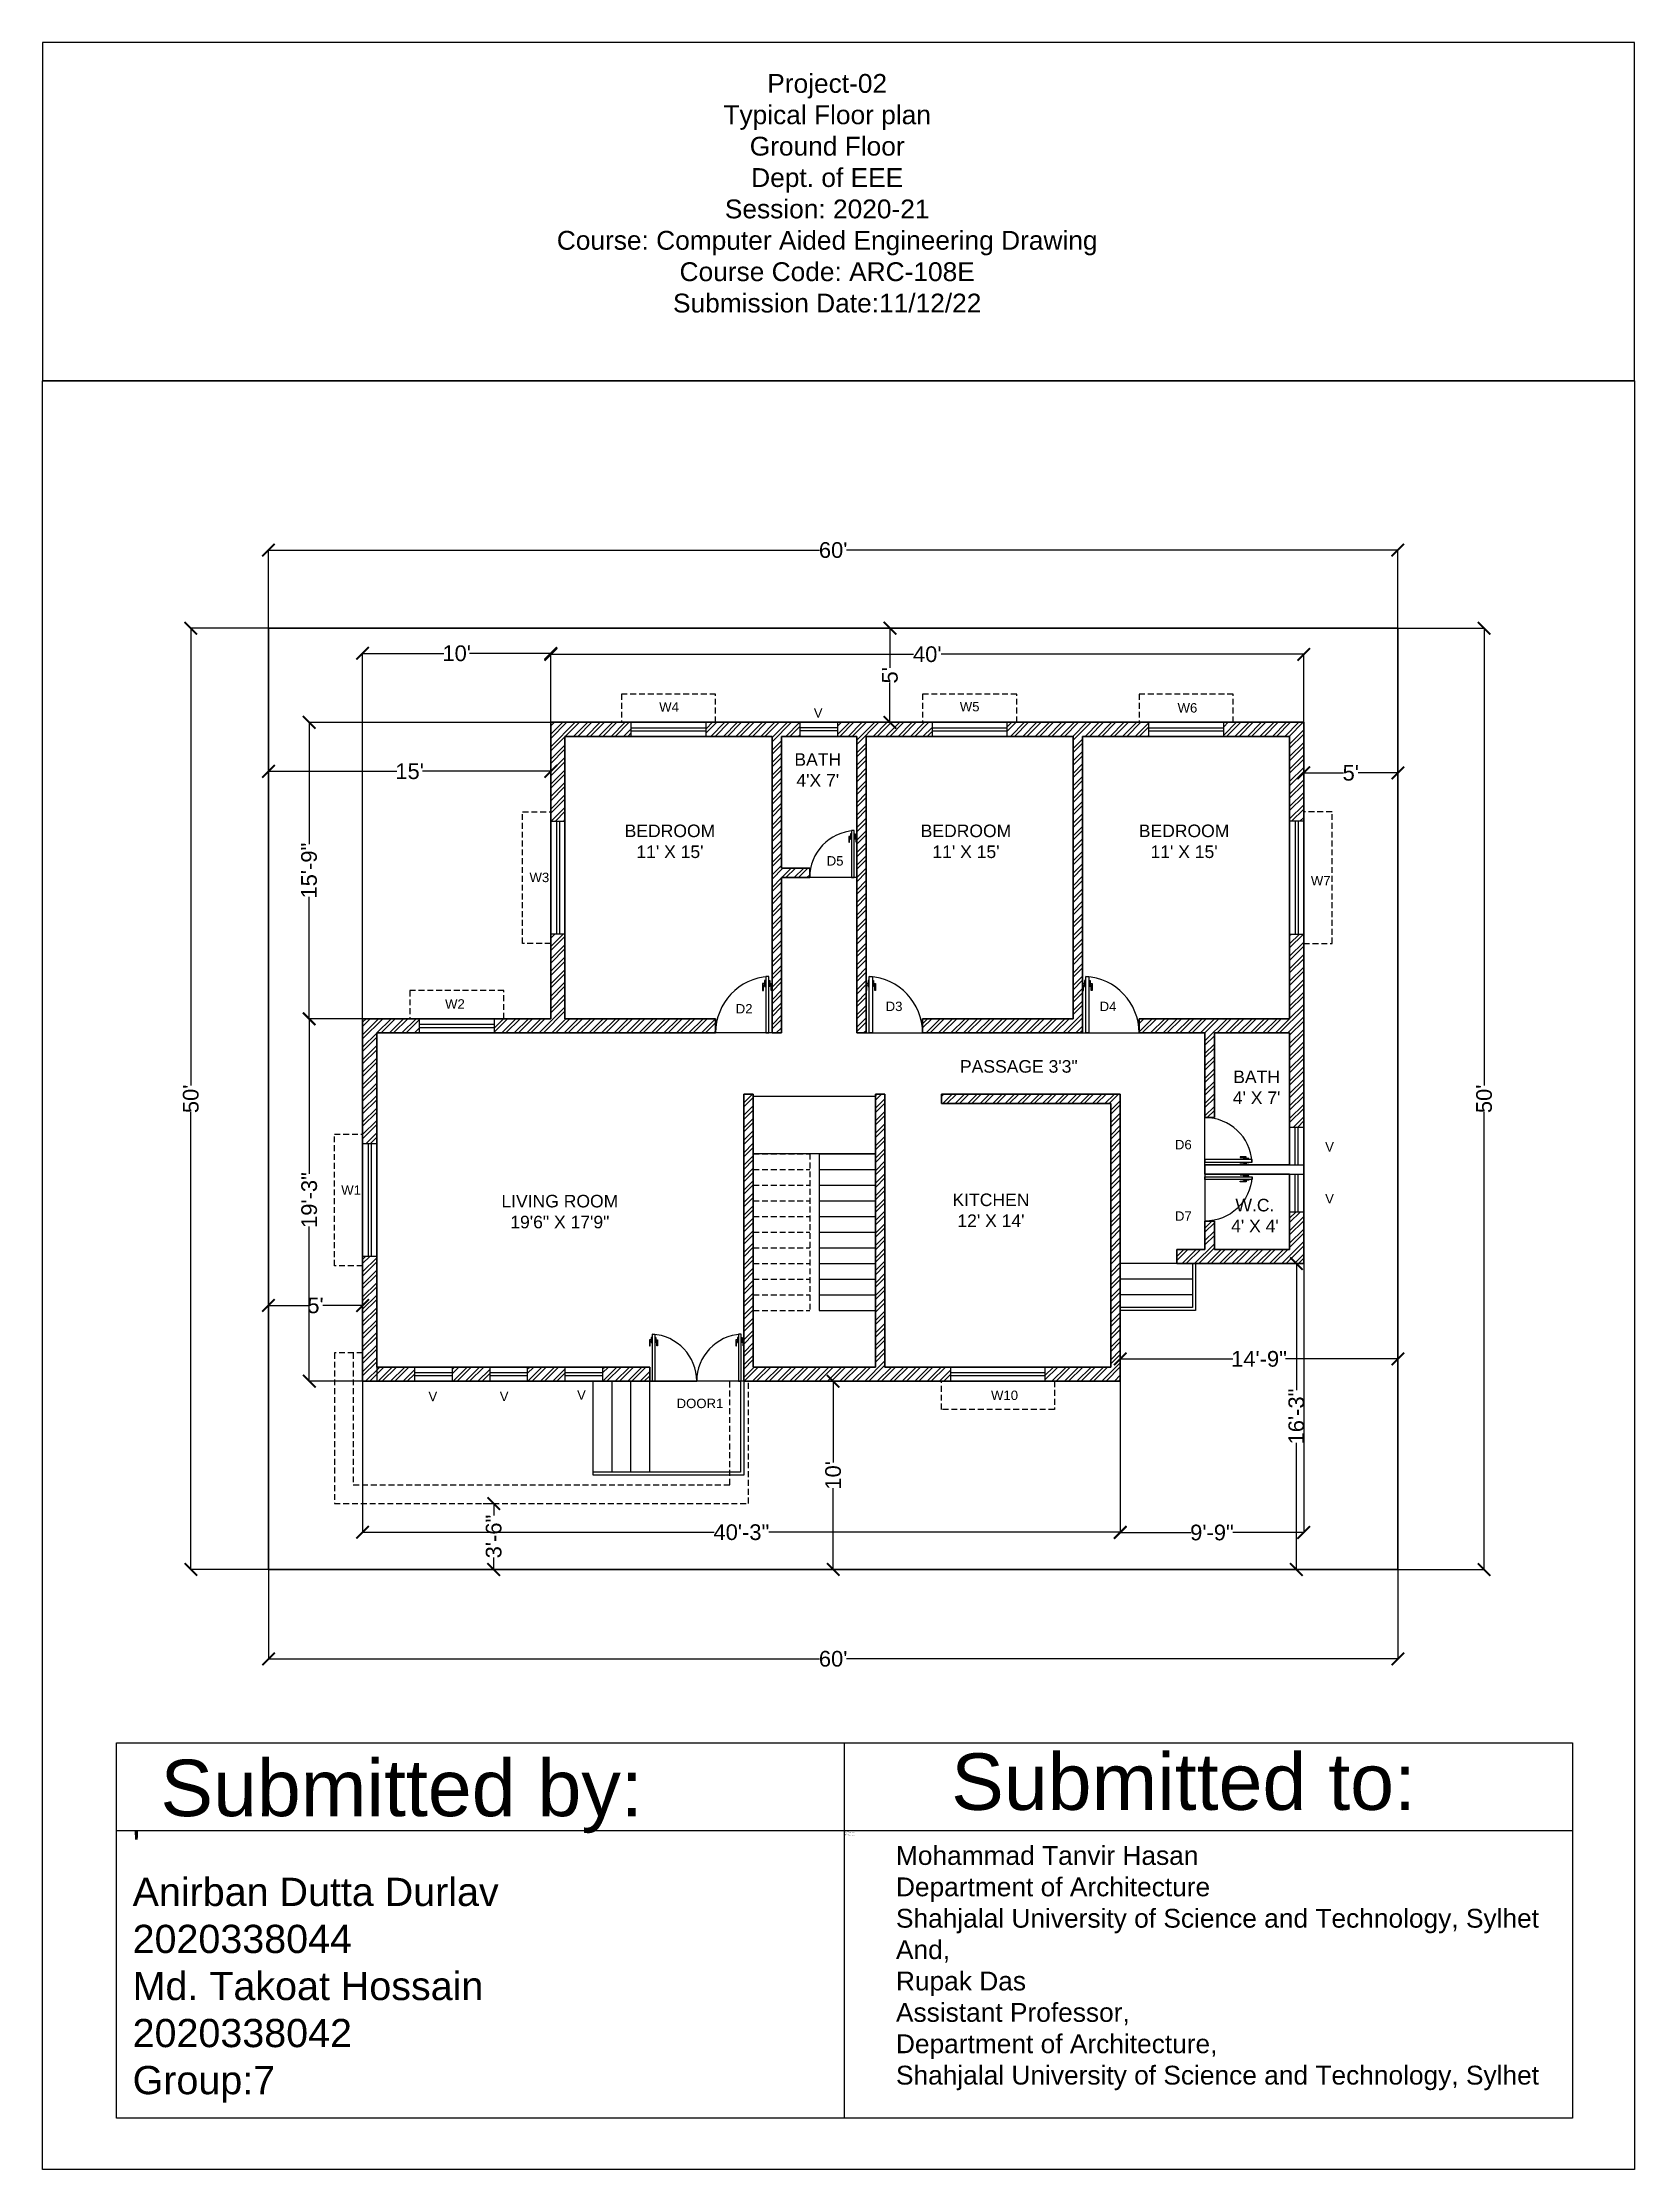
# Model space of a CAD drawing. Header units: inches. Extents: x 407 to 1422, y -147 to 1209.
import ezdxf

# ---------------------------------------------------------------- set-up
doc = ezdxf.new("R2010")
doc.units = ezdxf.units.IN
doc.header["$MEASUREMENT"] = 0
doc.linetypes.add('HIDDEN', pattern=[0.375, 0.25, -0.125])
doc.layers.add('1.WALL', color=251, linetype='Continuous', lineweight=35)
for name, color, linetype, true_color in [('10.POARCH', 7, 'HIDDEN', 0x0033ff), ('12.DIMENTION', 7, 'Continuous', 0xf9b806), ('9.STAIRS', 7, 'Continuous', 0xc9363d)]:
    doc.layers.add(name, color=color, linetype=linetype, true_color=true_color)
for name, color, linetype in [('2.DOOR', 1, 'Continuous'), ('3.WINDOW', 4, 'Continuous'), ('4.SUNSHADE', 6, 'HIDDEN'), ('5.HATCHING', 254, 'Continuous'), ('8.TEXT', 3, 'Continuous')]:
    doc.layers.add(name, color=color, linetype=linetype)
doc.styles.get("Standard").update_dxf_attribs({"font": 'arial.ttf'})
doc.dimstyles.get("Standard").update_dxf_attribs({"dimtxt": 10, "dimasz": 8, "dimexe": 0.18, "dimexo": 0.0625, "dimgap": 0.09, "dimtad": 0, "dimzin": 0, "dimdsep": 46, "dimlunit": 4, "dimtxsty": 'Standard', "dimblk": 'ARCHTICK', "dimblk2": 'ARCHTICK', "dimcen": 0.09, "dimadec": 0, "dimazin": 0, "dimtfac": 1, "dimtofl": 0, "dimtmove": 0, "dimatfit": 3, "dimfxl": 1, "dimtolj": 1, "dimtzin": 0, "dimarcsym": 0})

msp = doc.modelspace()

# ---------------------------------------------------------------- texts
at = {"layer": '8.TEXT', "color": 18, "true_color": 0x000000, "insert": (629.496, 1188.828), "char_height": 12, "attachment_point": 1}
msp.add_mtext_dynamic_manual_height_columns('\\pxqc;Project-02 \\PTypical Floor plan \\PGround Floor \\PDept. of EEE \\PSession: 2020-21 \\PCourse: Computer Aided Engineering Drawing\\PCourse Code: ARC-108E\\PSubmission Date:11/12/22', width=555.79847, gutter_width=1, heights=[0], dxfattribs=at)
at = {"layer": '8.TEXT', "attachment_point": 1}
for s, width, heights, insert, char_height in [('W4', 13.63582, [0], (800.3, 788.31), 6), ('W5', 13.63582, [0], (991.936, 788.518), 6), ('W6', 13.63582, [6.025], (1130.775, 787.763), 6), ('V', 13.63582, [0], (898.856, 784.551), 6), ("\\pxqc;BATH\\P4'X 7'", 100.03949, [0], (851.382, 755.862), 8), ("\\pxqc;BEDROOM\\P11' X 15'", 100.03949, [0], (757.136, 710.355), 8), ("\\pxqc;BEDROOM\\P11' X 15'", 100.03949, [0], (945.857, 710.355), 8), ("\\pxqc;BEDROOM\\P11' X 15'", 100.03949, [0], (1084.889, 710.355), 8), ('W3', 13.63582, [0], (717.624, 679.663), 6), ('\\pxqc;D5', 27.54727, [0], (898.686, 690.215), 6), ('W7', 13.63582, [0], (1215.756, 677.626), 6), ('W2', 13.63582, [0], (663.792, 598.997), 6), ('\\pxqc;D3', 27.54727, [0], (936.256, 597.471), 6), ('\\pxqc;D4', 27.54727, [0], (1072.679, 597.453), 6), ('\\pxqc;D2', 27.54727, [0], (840.663, 595.95), 6), ('\\pxqc;PASSAGE 3\'3"', 100.03949, [0], (979.536, 560.188), 8), ("\\pxqc;BATH\\P4' X 7'", 100.03949, [0], (1131.147, 553.54), 8), ('\\pxqc;D6', 27.54727, [0], (1120.686, 509.313), 6), ('V', 13.63582, [0], (1224.869, 507.919), 6), ('W1', 13.63582, [0], (597.597, 480.35), 6), ("\\pxqc;KITCHEN\\P12' X 14'", 100.03949, [0], (961.777, 475.15), 8), ('V', 13.63582, [0], (1224.869, 474.879), 6), ('\\pxqc;LIVING ROOM\\P19\'6" X 17\'9"', 100.03949, [0], (686.935, 474.305), 8), ('\\pxqc;D7', 27.54727, [0], (1120.686, 463.752), 6), ("\\pxqc;W.C.\\P4' X 4'", 100.03949, [0], (1130.065, 471.77), 8), ('V', 13.63582, [0], (653.194, 348.776), 6), ('V', 13.63582, [0], (698.654, 348.858), 6), ('V', 13.63582, [0], (747.937, 349.764), 6), ('DOOR1', 27.54727, [0], (811.404, 344.356), 6), ('W10', 13.63582, [0], (1011.847, 349.528), 6), ('{\\C256;\\c0;Submitted by:}', 421.81691, [0], (482.33, 114.22), 36), ('{\\C256;\\c0;Submitted to:}', 421.81691, [0], (986.452, 118.239), 36), ("{\\C256;\\c0;'\\PAnirban Dutta Durlav\\P2020338044\\PMd. Takoat Hossain\\P2020338042\\PGroup:7}", 411.99217, [0], (464.602, 68.997), 18), ('Mohammad Tanvir Hasan \\P\\PDepartment of Architecture \\PShahjalal University of Science and Technology, Sylhet\\P\\PAnd,\\PRupak Das  \\PAssistant Professor,\\PDepartment of Architecture,\\PShahjalal University of Science and Technology, Sylhet', 464.0742, [0], (918.476, 68.997), 0.2), ('{\\C256;\\c0;Mohammad Tanvir Hasan \\PDepartment of Architecture \\PShahjalal University of Science and Technology, Sylhet\\PAnd,\\PRupak Das  \\PAssistant Professor,\\PDepartment of Architecture,\\PShahjalal University of Science and Technology, Sylhet}', 411.99217, [0], (951.239, 59.156), 12)]:
    msp.add_mtext_dynamic_manual_height_columns(s, width=width, gutter_width=1, heights=heights, dxfattribs=dict(at, insert=insert, char_height=char_height))

# ---------------------------------------------------------------- blocks, each defined once
blk = doc.blocks.new('Window 03')
at = {"layer": '3.WINDOW', "color": 5}
for p, q in [((-36, 5.5), (36, 5.5)), ((-36, 3.5), (36, 3.5))]:
    blk.add_line(p, q, dxfattribs=at)
at = {"layer": '3.WINDOW'}
blk.add_lwpolyline([(-36, 0), (36, 0), (36, 9), (-36, 9)], close=True, dxfattribs=at)
at = {"layer": '4.SUNSHADE', "ltscale": 15}
blk.add_lwpolyline([(42, 9), (42, 27), (-42, 27), (-42, 9)], dxfattribs=at)
blk = doc.blocks.new('Window with Sunshade')
at = {"layer": '3.WINDOW', "color": 5}
for p, q in [((-24, 5.5), (24, 5.5)), ((-24, 3.5), (24, 3.5))]:
    blk.add_line(p, q, dxfattribs=at)
at = {"layer": '3.WINDOW'}
blk.add_lwpolyline([(-24, 0), (24, 0), (24, 9), (-24, 9)], close=True, dxfattribs=at)
at = {"layer": '4.SUNSHADE', "ltscale": 15}
blk.add_lwpolyline([(30, 9), (30, 27), (-30, 27), (-30, 9)], dxfattribs=at)
blk = doc.blocks.new('Window 2')
at = {"layer": '3.WINDOW', "color": 5}
for p, q in [((380.7, 433.7), (440.7, 433.7)), ((380.7, 431.7), (440.7, 431.7))]:
    blk.add_line(p, q, dxfattribs=at)
at = {"layer": '3.WINDOW'}
blk.add_lwpolyline([(380.7, 428.2), (440.7, 428.2), (440.7, 437.2), (380.7, 437.2)], close=True, dxfattribs=at)
at = {"layer": '4.SUNSHADE', "ltscale": 15}
blk.add_lwpolyline([(446.7, 437.2), (446.7, 455.2), (374.7, 455.2), (374.7, 437.2)], dxfattribs=at)
blk = doc.blocks.new('Window 02')
at = {"layer": '4.SUNSHADE'}
blk.add_blockref('Window 2', (-410.7, -428.2), dxfattribs=at)
blk = doc.blocks.new('Ventilator')
at = {"layer": '3.WINDOW'}
for p, q in [((-12, 0), (-12, 9)), ((12, 0), (12, 9))]:
    blk.add_line(p, q, dxfattribs=at)
at = {"layer": '3.WINDOW', "color": 5}
for p, q in [((12, 5.5), (-12, 5.5)), ((12, 3.5), (-12, 3.5))]:
    blk.add_line(p, q, dxfattribs=at)
blk = doc.blocks.new('double door')
at = {"layer": '2.DOOR'}
for p, q in [((-488.1, 657.3), (-489.4, 657.3)), ((-489.4, 657.3), (-489.4, 652.8)), ((-488.1, 657.3), (-489.4, 657.3)), ((-489.4, 657.3), (-489.4, 652.8)), ((-489.4, 652.8), (-488.9, 652.8)), ((-489.4, 652.8), (-488.9, 652.8)), ((-488.9, 652.8), (-488.9, 656.5)), ((-488.9, 656.5), (-488.1, 656.5)), ((-488.9, 652.8), (-488.9, 656.5)), ((-488.9, 656.5), (-488.1, 656.5)), ((-487.3, 659.3), (-488.1, 659.3)), ((-488.1, 659.3), (-488.1, 655.3)), ((-487.3, 659.3), (-488.1, 659.3)), ((-488.1, 659.3), (-488.1, 655.3)), ((-488.1, 655.3), (-487.3, 655.3)), ((-488.1, 655.3), (-487.3, 655.3)), ((-487.3, 625.8), (-487.3, 661.8)), ((-487.3, 661.8), (-485.3, 661.8)), ((-487.3, 625.8), (-487.3, 661.8)), ((-487.3, 661.8), (-485.3, 661.8)), ((-485.3, 661.8), (-485.3, 625.8)), ((-485.3, 661.8), (-485.3, 625.8)), ((-485.3, 659.3), (-484.6, 659.3)), ((-485.3, 659.3), (-484.6, 659.3)), ((-484.6, 655.3), (-485.3, 655.3)), ((-484.6, 655.3), (-485.3, 655.3)), ((-484.6, 659.3), (-484.6, 655.3)), ((-484.6, 659.3), (-484.6, 655.3)), ((-484.6, 657.3), (-483.3, 657.3)), ((-484.6, 657.3), (-483.3, 657.3)), ((-483.8, 656.5), (-484.6, 656.5)), ((-483.8, 656.5), (-484.6, 656.5)), ((-483.8, 652.8), (-483.8, 656.5)), ((-483.8, 652.8), (-483.8, 656.5)), ((-483.3, 652.8), (-483.8, 652.8)), ((-483.3, 652.8), (-483.8, 652.8)), ((-483.3, 657.3), (-483.3, 652.8)), ((-483.3, 657.3), (-483.3, 652.8)), ((-422.1, 657.3), (-423.4, 657.3)), ((-423.4, 657.3), (-423.4, 652.8)), ((-422.1, 657.3), (-423.4, 657.3)), ((-423.4, 657.3), (-423.4, 652.8)), ((-423.4, 652.8), (-422.9, 652.8)), ((-423.4, 652.8), (-422.9, 652.8)), ((-422.9, 652.8), (-422.9, 656.5)), ((-422.9, 656.5), (-422.1, 656.5)), ((-422.9, 652.8), (-422.9, 656.5)), ((-422.9, 656.5), (-422.1, 656.5)), ((-421.4, 659.3), (-422.1, 659.3)), ((-422.1, 659.3), (-422.1, 655.3)), ((-421.4, 659.3), (-422.1, 659.3)), ((-422.1, 659.3), (-422.1, 655.3)), ((-422.1, 655.3), (-421.4, 655.3)), ((-422.1, 655.3), (-421.4, 655.3)), ((-421.4, 661.8), (-421.4, 625.8)), ((-419.4, 661.8), (-421.4, 661.8)), ((-421.4, 661.8), (-421.4, 625.8)), ((-419.4, 661.8), (-421.4, 661.8)), ((-419.4, 625.8), (-419.4, 661.8)), ((-419.4, 625.8), (-419.4, 661.8)), ((-419.4, 659.3), (-418.7, 659.3)), ((-419.4, 659.3), (-418.7, 659.3)), ((-418.7, 655.3), (-419.4, 655.3)), ((-418.7, 655.3), (-419.4, 655.3)), ((-418.7, 659.3), (-418.7, 655.3)), ((-418.7, 659.3), (-418.7, 655.3)), ((-418.7, 657.3), (-417.4, 657.3)), ((-418.7, 657.3), (-417.4, 657.3)), ((-417.9, 656.5), (-418.7, 656.5)), ((-417.9, 656.5), (-418.7, 656.5)), ((-417.9, 652.8), (-417.9, 656.5)), ((-417.9, 652.8), (-417.9, 656.5)), ((-417.4, 652.8), (-417.9, 652.8)), ((-417.4, 652.8), (-417.9, 652.8)), ((-417.4, 657.3), (-417.4, 652.8)), ((-417.4, 657.3), (-417.4, 652.8)), ((-485.3, 625.8), (-487.3, 625.8)), ((-485.3, 625.8), (-487.3, 625.8)), ((-421.4, 625.8), (-419.4, 625.8)), ((-421.4, 625.8), (-419.4, 625.8))]:
    blk.add_line(p, q, dxfattribs=at)
at = {"layer": '2.DOOR', "color": 3}
for p in [(-489.4, 625.8), (-489.4, 625.8), (-417.4, 625.8), (-417.4, 625.8)]:
    blk.add_line(p, (-453.4, 625.8), dxfattribs=at)
for centre, start, end in [((-489.4, 625.8), 0, 86.7794), ((-489.4, 625.8), 0, 86.7794), ((-417.4, 625.8), 93.2206, 180), ((-417.4, 625.8), 93.2206, 180)]:
    blk.add_arc(centre, 36, start, end, dxfattribs=at)
blk = doc.blocks.new('door')
at = {"layer": '2.DOOR', "color": 3}
blk.add_line((-624.3, 614.8), (-624.3, 650.8), dxfattribs=at)
blk.add_line((-624.3, 614.8), (-624.3, 650.8), dxfattribs=at)
at = {"layer": '2.DOOR'}
for p, q in [((-588.3, 618.8), (-624.3, 618.8)), ((-624.3, 618.8), (-624.3, 616.8)), ((-588.3, 618.8), (-624.3, 618.8)), ((-624.3, 618.8), (-624.3, 616.8)), ((-592.8, 620.8), (-597.4, 620.8)), ((-597.4, 620.8), (-597.4, 620.3)), ((-592.8, 620.8), (-597.4, 620.8)), ((-597.4, 620.8), (-597.4, 620.3)), ((-597.4, 620.3), (-593.6, 620.3)), ((-597.4, 620.3), (-593.6, 620.3)), ((-590.8, 619.5), (-594.8, 619.5)), ((-594.8, 619.5), (-594.8, 618.8)), ((-590.8, 619.5), (-594.8, 619.5)), ((-594.8, 619.5), (-594.8, 618.8)), ((-593.6, 620.3), (-593.6, 619.5)), ((-593.6, 620.3), (-593.6, 619.5)), ((-592.8, 619.5), (-592.8, 620.8)), ((-592.8, 619.5), (-592.8, 620.8)), ((-590.8, 618.8), (-590.8, 619.5)), ((-590.8, 618.8), (-590.8, 619.5)), ((-588.3, 616.8), (-588.3, 618.8)), ((-588.3, 616.8), (-588.3, 618.8)), ((-624.3, 616.8), (-588.3, 616.8)), ((-624.3, 616.8), (-588.3, 616.8)), ((-597.4, 614.8), (-597.4, 615.3)), ((-597.4, 615.3), (-593.6, 615.3)), ((-597.4, 614.8), (-597.4, 615.3)), ((-597.4, 615.3), (-593.6, 615.3)), ((-592.8, 614.8), (-597.4, 614.8)), ((-592.8, 614.8), (-597.4, 614.8)), ((-594.8, 616.1), (-594.8, 616.8)), ((-594.8, 616.1), (-594.8, 616.8)), ((-590.8, 616.1), (-594.8, 616.1)), ((-590.8, 616.1), (-594.8, 616.1)), ((-593.6, 615.3), (-593.6, 616.1)), ((-593.6, 615.3), (-593.6, 616.1)), ((-592.8, 616.1), (-592.8, 614.8)), ((-592.8, 616.1), (-592.8, 614.8)), ((-590.8, 616.8), (-590.8, 616.1)), ((-590.8, 616.8), (-590.8, 616.1))]:
    blk.add_line(p, q, dxfattribs=at)
at = {"layer": '2.DOOR', "color": 3}
blk.add_arc((-624.3, 614.8), 36, 3.2206, 90, dxfattribs=at)
blk.add_arc((-624.3, 614.8), 36, 3.2206, 90, dxfattribs=at)
blk = doc.blocks.new('A$C3de36e96')
at = {"layer": '2.DOOR'}
for p, q in [((32, 33.5), (31.3, 33.5)), ((31.3, 33.5), (31.3, 29.5)), ((32, 36), (32, 0)), ((34, 36), (32, 36)), ((34, 0), (34, 36)), ((34, 33.5), (34.7, 33.5)), ((34.7, 33.5), (34.7, 29.5)), ((31.3, 31.5), (30, 31.5)), ((30, 31.5), (30, 27)), ((30, 27), (30.5, 27)), ((30.5, 27), (30.5, 30.7)), ((30.5, 30.7), (31.3, 30.7)), ((31.3, 29.5), (32, 29.5)), ((34.7, 29.5), (34, 29.5)), ((34.7, 31.5), (36, 31.5)), ((35.5, 30.7), (34.7, 30.7)), ((35.5, 27), (35.5, 30.7)), ((36, 27), (35.5, 27)), ((36, 31.5), (36, 27)), ((32, 0), (34, 0))]:
    blk.add_line(p, q, dxfattribs=at)
at = {"layer": '2.DOOR', "color": 3}
blk.add_line((36, 0), (0, 0), dxfattribs=at)
blk.add_arc((36, 0), 36, 93.2206, 180, dxfattribs=at)
blk = doc.blocks.new('_ArchTick')
at = {"color": 0, "linetype": 'ByBlock', "const_width": 0.15}
blk.add_lwpolyline([(-0.5, -0.5), (0.5, 0.5)], dxfattribs=at)
blk = doc.blocks.new('*D22')
at = {"layer": '12.DIMENTION', "color": 0, "lineweight": -2, "transparency": 16777216}
for p, q in [((1271.3, 835.5), (1326.4, 835.5)), ((1326.2, 835.5), (1326.2, 544.1)), ((1326.2, 235.5), (1326.2, 527)), ((1271.3, 235.5), (1326.4, 235.5))]:
    blk.add_line(p, q, dxfattribs=at)
at = {"layer": 'Defpoints', "color": 0, "transparency": 16777216}
for p in [(1271.2, 835.5), (1271.2, 235.5), (1326.2, 235.5)]:
    blk.add_point(p, dxfattribs=at)
at = {"layer": '12.DIMENTION', "color": 0, "lineweight": -2, "transparency": 16777216, "xscale": 8, "yscale": 8, "zscale": 8}
for p, rotation in [((1326.2, 835.5), 90), ((1326.2, 235.5), 270)]:
    blk.add_blockref('_ArchTick', p, dxfattribs=dict(at, rotation=rotation))
at = {"layer": '12.DIMENTION', "color": 0, "transparency": 16777216, "insert": (1326.2, 535.5), "char_height": 10, "attachment_point": 5, "rotation": 90}
blk.add_mtext("\\A1;50'", dxfattribs=at)
blk = doc.blocks.new('*D24')
at = {"layer": '12.DIMENTION', "color": 0, "lineweight": -2, "transparency": 16777216}
for p, q in [((551.2, 235.5), (551.2, 178.3)), ((1271.2, 235.5), (1271.2, 178.3)), ((551.2, 178.5), (902.6, 178.5)), ((1271.2, 178.5), (919.8, 178.5))]:
    blk.add_line(p, q, dxfattribs=at)
at = {"layer": 'Defpoints', "color": 0, "transparency": 16777216}
for p in [(551.2, 235.5), (1271.2, 235.5), (1271.2, 178.5)]:
    blk.add_point(p, dxfattribs=at)
at = {"layer": '12.DIMENTION', "color": 0, "lineweight": -2, "transparency": 16777216, "xscale": 8, "yscale": 8, "zscale": 8, "rotation": 180}
blk.add_blockref('_ArchTick', (551.2, 178.5), dxfattribs=at)
at = {"layer": '12.DIMENTION', "color": 0, "lineweight": -2, "transparency": 16777216, "xscale": 8, "yscale": 8, "zscale": 8}
blk.add_blockref('_ArchTick', (1271.2, 178.5), dxfattribs=at)
at = {"layer": '12.DIMENTION', "color": 0, "transparency": 16777216, "insert": (911.2, 178.5), "char_height": 10, "attachment_point": 5}
blk.add_mtext("\\A1;60'", dxfattribs=at)
blk = doc.blocks.new('*D25')
at = {"layer": '12.DIMENTION', "color": 0, "lineweight": -2, "transparency": 16777216}
for p, q in [((1211.2, 746), (1211.2, 743.1)), ((1271.2, 746), (1271.2, 743.1)), ((1211.2, 743.3), (1236.5, 743.3)), ((1271.2, 743.3), (1245.9, 743.3))]:
    blk.add_line(p, q, dxfattribs=at)
at = {"layer": 'Defpoints', "color": 0, "transparency": 16777216}
for p in [(1211.2, 746), (1271.2, 746), (1271.2, 743.3)]:
    blk.add_point(p, dxfattribs=at)
at = {"layer": '12.DIMENTION', "color": 0, "lineweight": -2, "transparency": 16777216, "xscale": 8, "yscale": 8, "zscale": 8, "rotation": 180}
blk.add_blockref('_ArchTick', (1211.2, 743.3), dxfattribs=at)
at = {"layer": '12.DIMENTION', "color": 0, "lineweight": -2, "transparency": 16777216, "xscale": 8, "yscale": 8, "zscale": 8}
blk.add_blockref('_ArchTick', (1271.2, 743.3), dxfattribs=at)
at = {"layer": '12.DIMENTION', "color": 0, "transparency": 16777216, "insert": (1241.2, 743.3), "char_height": 10, "attachment_point": 5}
blk.add_mtext("\\A1;5'", dxfattribs=at)
blk = doc.blocks.new('*D26')
at = {"layer": '12.DIMENTION', "color": 0, "lineweight": -2, "transparency": 16777216}
for p, q in [((947.2, 835.5), (947.6, 835.5)), ((947.4, 835.5), (947.4, 810.2)), ((947.4, 775.5), (947.4, 800.9)), ((947.2, 775.5), (947.6, 775.5))]:
    blk.add_line(p, q, dxfattribs=at)
at = {"layer": 'Defpoints', "color": 0, "transparency": 16777216}
for p in [(947.1, 835.5), (947.1, 775.5), (947.4, 775.5)]:
    blk.add_point(p, dxfattribs=at)
at = {"layer": '12.DIMENTION', "color": 0, "lineweight": -2, "transparency": 16777216, "xscale": 8, "yscale": 8, "zscale": 8}
for p, rotation in [((947.4, 835.5), 90), ((947.4, 775.5), 270)]:
    blk.add_blockref('_ArchTick', p, dxfattribs=dict(at, rotation=rotation))
at = {"layer": '12.DIMENTION', "color": 0, "transparency": 16777216, "insert": (947.4, 805.5), "char_height": 10, "attachment_point": 5, "rotation": 90}
blk.add_mtext("\\A1;5'", dxfattribs=at)
blk = doc.blocks.new('*D27')
at = {"layer": '12.DIMENTION', "color": 0, "lineweight": -2, "transparency": 16777216}
for p, q in [((551.2, 744.4), (551.2, 744.5)), ((551.2, 744.3), (633.1, 744.3)), ((731.2, 744.3), (649.3, 744.3)), ((731.2, 744.4), (731.2, 744.5))]:
    blk.add_line(p, q, dxfattribs=at)
at = {"layer": 'Defpoints', "color": 0, "transparency": 16777216}
for p in [(551.2, 744.3), (731.2, 744.3), (731.2, 744.3)]:
    blk.add_point(p, dxfattribs=at)
at = {"layer": '12.DIMENTION', "color": 0, "lineweight": -2, "transparency": 16777216, "xscale": 8, "yscale": 8, "zscale": 8, "rotation": 180}
blk.add_blockref('_ArchTick', (551.2, 744.3), dxfattribs=at)
at = {"layer": '12.DIMENTION', "color": 0, "lineweight": -2, "transparency": 16777216, "xscale": 8, "yscale": 8, "zscale": 8}
blk.add_blockref('_ArchTick', (731.2, 744.3), dxfattribs=at)
at = {"layer": '12.DIMENTION', "color": 0, "transparency": 16777216, "insert": (641.2, 744.3), "char_height": 10, "attachment_point": 5}
blk.add_mtext("\\A1;15'", dxfattribs=at)
blk = doc.blocks.new('*D28')
at = {"layer": '12.DIMENTION', "color": 0, "lineweight": -2, "transparency": 16777216}
for p, q in [((551.2, 557.4), (551.2, 403.6)), ((611.2, 557.4), (611.2, 403.6)), ((551.2, 403.8), (576.5, 403.8)), ((611.2, 403.8), (585.9, 403.8))]:
    blk.add_line(p, q, dxfattribs=at)
at = {"layer": 'Defpoints', "color": 0, "transparency": 16777216}
for p in [(551.2, 557.4), (611.2, 557.4), (551.2, 403.8)]:
    blk.add_point(p, dxfattribs=at)
at = {"layer": '12.DIMENTION', "color": 0, "lineweight": -2, "transparency": 16777216, "xscale": 8, "yscale": 8, "zscale": 8, "rotation": 180}
blk.add_blockref('_ArchTick', (551.2, 403.8), dxfattribs=at)
at = {"layer": '12.DIMENTION', "color": 0, "lineweight": -2, "transparency": 16777216, "xscale": 8, "yscale": 8, "zscale": 8}
blk.add_blockref('_ArchTick', (611.2, 403.8), dxfattribs=at)
at = {"layer": '12.DIMENTION', "color": 0, "transparency": 16777216, "insert": (581.2, 403.8), "char_height": 10, "attachment_point": 5}
blk.add_mtext("\\A1;5'", dxfattribs=at)
blk = doc.blocks.new('*D29')
at = {"layer": '12.DIMENTION', "color": 0, "lineweight": -2, "transparency": 16777216}
for p, q in [((911.2, 355.5), (911.1, 355.5)), ((911.2, 355.5), (911.2, 303.6)), ((911.2, 235.5), (911.2, 287.4)), ((911.3, 235.5), (911.4, 235.5))]:
    blk.add_line(p, q, dxfattribs=at)
at = {"layer": 'Defpoints', "color": 0, "transparency": 16777216}
for p in [(911.2, 355.5), (911.2, 355.5), (911.2, 235.5)]:
    blk.add_point(p, dxfattribs=at)
at = {"layer": '12.DIMENTION', "color": 0, "lineweight": -2, "transparency": 16777216, "xscale": 8, "yscale": 8, "zscale": 8}
for p, rotation in [((911.2, 355.5), 90), ((911.2, 235.5), 270)]:
    blk.add_blockref('_ArchTick', p, dxfattribs=dict(at, rotation=rotation))
at = {"layer": '12.DIMENTION', "color": 0, "transparency": 16777216, "insert": (911.2, 295.5), "char_height": 10, "attachment_point": 5, "rotation": 90}
blk.add_mtext("\\A1;10'", dxfattribs=at)
blk = doc.blocks.new('*D31')
at = {"layer": '12.DIMENTION', "color": 0, "lineweight": -2, "transparency": 16777216}
for p, q in [((1094.2, 375.3), (1094.2, 369.6)), ((1094.2, 369.7), (1165.9, 369.7)), ((1271.2, 369.7), (1199.5, 369.7)), ((1271.2, 375.3), (1271.2, 369.6))]:
    blk.add_line(p, q, dxfattribs=at)
at = {"layer": 'Defpoints', "color": 0, "transparency": 16777216}
for p in [(1094.2, 375.3), (1271.2, 375.3), (1271.2, 369.7)]:
    blk.add_point(p, dxfattribs=at)
at = {"layer": '12.DIMENTION', "color": 0, "lineweight": -2, "transparency": 16777216, "xscale": 8, "yscale": 8, "zscale": 8, "rotation": 180}
blk.add_blockref('_ArchTick', (1094.2, 369.7), dxfattribs=at)
at = {"layer": '12.DIMENTION', "color": 0, "lineweight": -2, "transparency": 16777216, "xscale": 8, "yscale": 8, "zscale": 8}
blk.add_blockref('_ArchTick', (1271.2, 369.7), dxfattribs=at)
at = {"layer": '12.DIMENTION', "color": 0, "transparency": 16777216, "insert": (1182.7, 369.7), "char_height": 10, "attachment_point": 5}
blk.add_mtext('\\A1;14\'-9"', dxfattribs=at)
blk = doc.blocks.new('*D32')
at = {"layer": '12.DIMENTION', "color": 0, "lineweight": -2, "transparency": 16777216}
for p, q in [((1207.4, 430.5), (1206.3, 430.5)), ((1206.5, 430.5), (1206.5, 349.8)), ((1206.5, 235.5), (1206.5, 316.2)), ((1207.4, 235.5), (1206.3, 235.5))]:
    blk.add_line(p, q, dxfattribs=at)
at = {"layer": 'Defpoints', "color": 0, "transparency": 16777216}
for p in [(1207.5, 430.5), (1206.5, 235.5), (1207.5, 235.5)]:
    blk.add_point(p, dxfattribs=at)
at = {"layer": '12.DIMENTION', "color": 0, "lineweight": -2, "transparency": 16777216, "xscale": 8, "yscale": 8, "zscale": 8}
for p, rotation in [((1206.5, 430.5), 90), ((1206.5, 235.5), 270)]:
    blk.add_blockref('_ArchTick', p, dxfattribs=dict(at, rotation=rotation))
at = {"layer": '12.DIMENTION', "color": 0, "transparency": 16777216, "insert": (1206.5, 333), "char_height": 10, "attachment_point": 5, "rotation": 90}
blk.add_mtext('\\A1;16\'-3"', dxfattribs=at)
blk = doc.blocks.new('*D33')
at = {"layer": '12.DIMENTION', "color": 0, "lineweight": -2, "transparency": 16777216}
for p, q in [((731.2, 775.6), (731.2, 819.1)), ((731.2, 818.9), (962.5, 818.9)), ((1211.2, 818.9), (980, 818.9)), ((1211.2, 775.6), (1211.2, 819.1))]:
    blk.add_line(p, q, dxfattribs=at)
at = {"layer": 'Defpoints', "color": 0, "transparency": 16777216}
for p in [(731.2, 818.9), (731.2, 775.5), (1211.2, 775.5)]:
    blk.add_point(p, dxfattribs=at)
at = {"layer": '12.DIMENTION', "color": 0, "lineweight": -2, "transparency": 16777216, "xscale": 8, "yscale": 8, "zscale": 8, "rotation": 180}
blk.add_blockref('_ArchTick', (731.2, 818.9), dxfattribs=at)
at = {"layer": '12.DIMENTION', "color": 0, "lineweight": -2, "transparency": 16777216, "xscale": 8, "yscale": 8, "zscale": 8}
blk.add_blockref('_ArchTick', (1211.2, 818.9), dxfattribs=at)
at = {"layer": '12.DIMENTION', "color": 0, "transparency": 16777216, "insert": (971.2, 818.9), "char_height": 10, "attachment_point": 5}
blk.add_mtext("\\A1;40'", dxfattribs=at)
blk = doc.blocks.new('*D34')
at = {"layer": '12.DIMENTION', "color": 0, "lineweight": -2, "transparency": 16777216}
for p, q in [((611.2, 586.6), (611.2, 819.6)), ((611.2, 819.5), (663.1, 819.5)), ((731.2, 819.5), (679.3, 819.5)), ((731.2, 586.6), (731.2, 819.6))]:
    blk.add_line(p, q, dxfattribs=at)
at = {"layer": 'Defpoints', "color": 0, "transparency": 16777216}
for p in [(731.2, 819.5), (611.2, 586.5), (731.2, 586.5)]:
    blk.add_point(p, dxfattribs=at)
at = {"layer": '12.DIMENTION', "color": 0, "lineweight": -2, "transparency": 16777216, "xscale": 8, "yscale": 8, "zscale": 8, "rotation": 180}
blk.add_blockref('_ArchTick', (611.2, 819.5), dxfattribs=at)
at = {"layer": '12.DIMENTION', "color": 0, "lineweight": -2, "transparency": 16777216, "xscale": 8, "yscale": 8, "zscale": 8}
blk.add_blockref('_ArchTick', (731.2, 819.5), dxfattribs=at)
at = {"layer": '12.DIMENTION', "color": 0, "transparency": 16777216, "insert": (671.2, 819.5), "char_height": 10, "attachment_point": 5}
blk.add_mtext("\\A1;10'", dxfattribs=at)
blk = doc.blocks.new('*D35')
at = {"layer": '12.DIMENTION', "color": 0, "lineweight": -2, "transparency": 16777216}
for p, q in [((731.2, 775.5), (576.9, 775.5)), ((577.1, 775.5), (577.1, 697.8)), ((577.1, 586.5), (577.1, 664.2)), ((731.2, 586.5), (576.9, 586.5))]:
    blk.add_line(p, q, dxfattribs=at)
at = {"layer": 'Defpoints', "color": 0, "transparency": 16777216}
for p in [(731.2, 775.5), (577.1, 586.5), (731.2, 586.5)]:
    blk.add_point(p, dxfattribs=at)
at = {"layer": '12.DIMENTION', "color": 0, "lineweight": -2, "transparency": 16777216, "xscale": 8, "yscale": 8, "zscale": 8}
for p, rotation in [((577.1, 775.5), 90), ((577.1, 586.5), 270)]:
    blk.add_blockref('_ArchTick', p, dxfattribs=dict(at, rotation=rotation))
at = {"layer": '12.DIMENTION', "color": 0, "transparency": 16777216, "insert": (577.1, 681), "char_height": 10, "attachment_point": 5, "rotation": 90}
blk.add_mtext('\\A1;15\'-9"', dxfattribs=at)
blk = doc.blocks.new('*D36')
at = {"layer": '12.DIMENTION', "color": 0, "lineweight": -2, "transparency": 16777216}
for p, q in [((611.2, 586.5), (577.1, 586.5)), ((577.2, 586.5), (577.2, 487.8)), ((577.2, 355.5), (577.2, 454.2)), ((611.2, 355.5), (577.1, 355.5))]:
    blk.add_line(p, q, dxfattribs=at)
at = {"layer": 'Defpoints', "color": 0, "transparency": 16777216}
for p in [(611.2, 586.5), (577.2, 355.5), (611.2, 355.5)]:
    blk.add_point(p, dxfattribs=at)
at = {"layer": '12.DIMENTION', "color": 0, "lineweight": -2, "transparency": 16777216, "xscale": 8, "yscale": 8, "zscale": 8}
for p, rotation in [((577.2, 586.5), 90), ((577.2, 355.5), 270)]:
    blk.add_blockref('_ArchTick', p, dxfattribs=dict(at, rotation=rotation))
at = {"layer": '12.DIMENTION', "color": 0, "transparency": 16777216, "insert": (577.2, 471), "char_height": 10, "attachment_point": 5, "rotation": 90}
blk.add_mtext('\\A1;19\'-3"', dxfattribs=at)
blk = doc.blocks.new('*D37')
at = {"layer": '12.DIMENTION', "color": 0, "lineweight": -2, "transparency": 16777216}
for p, q in [((611.2, 355.5), (611.2, 259)), ((1094.2, 355.5), (1094.2, 259)), ((611.2, 259.2), (835.3, 259.2)), ((1094.2, 259.2), (870.2, 259.2))]:
    blk.add_line(p, q, dxfattribs=at)
at = {"layer": 'Defpoints', "color": 0, "transparency": 16777216}
for p in [(611.2, 355.5), (1094.2, 355.5), (1094.2, 259.2)]:
    blk.add_point(p, dxfattribs=at)
at = {"layer": '12.DIMENTION', "color": 0, "lineweight": -2, "transparency": 16777216, "xscale": 8, "yscale": 8, "zscale": 8, "rotation": 180}
blk.add_blockref('_ArchTick', (611.2, 259.2), dxfattribs=at)
at = {"layer": '12.DIMENTION', "color": 0, "lineweight": -2, "transparency": 16777216, "xscale": 8, "yscale": 8, "zscale": 8}
blk.add_blockref('_ArchTick', (1094.2, 259.2), dxfattribs=at)
at = {"layer": '12.DIMENTION', "color": 0, "transparency": 16777216, "insert": (852.7, 259.2), "char_height": 10, "attachment_point": 5}
blk.add_mtext('\\A1;40\'-3"', dxfattribs=at)
blk = doc.blocks.new('*D38')
at = {"layer": '12.DIMENTION', "color": 0, "lineweight": -2, "transparency": 16777216}
for p, q in [((1094.2, 430.5), (1094.2, 258.8)), ((1211.2, 430.5), (1211.2, 258.8)), ((1094.2, 259), (1139.4, 259)), ((1211.2, 259), (1166.1, 259))]:
    blk.add_line(p, q, dxfattribs=at)
at = {"layer": 'Defpoints', "color": 0, "transparency": 16777216}
for p in [(1094.2, 430.5), (1211.2, 430.5), (1094.2, 259)]:
    blk.add_point(p, dxfattribs=at)
at = {"layer": '12.DIMENTION', "color": 0, "lineweight": -2, "transparency": 16777216, "xscale": 8, "yscale": 8, "zscale": 8, "rotation": 180}
blk.add_blockref('_ArchTick', (1094.2, 259), dxfattribs=at)
at = {"layer": '12.DIMENTION', "color": 0, "lineweight": -2, "transparency": 16777216, "xscale": 8, "yscale": 8, "zscale": 8}
blk.add_blockref('_ArchTick', (1211.2, 259), dxfattribs=at)
at = {"layer": '12.DIMENTION', "color": 0, "transparency": 16777216, "insert": (1152.7, 259), "char_height": 10, "attachment_point": 5}
blk.add_mtext('\\A1;9\'-9"', dxfattribs=at)
blk = doc.blocks.new('*D39')
at = {"layer": '12.DIMENTION', "color": 0, "lineweight": -2, "transparency": 16777216}
for p, q in [((688, 277.5), (694.9, 277.5)), ((694.8, 277.5), (694.8, 269.9)), ((688, 235.5), (694.9, 235.5)), ((694.8, 235.5), (694.8, 243.2))]:
    blk.add_line(p, q, dxfattribs=at)
at = {"layer": 'Defpoints', "color": 0, "transparency": 16777216}
for p in [(688, 277.5), (688, 235.5), (694.8, 235.5)]:
    blk.add_point(p, dxfattribs=at)
at = {"layer": '12.DIMENTION', "color": 0, "lineweight": -2, "transparency": 16777216, "xscale": 8, "yscale": 8, "zscale": 8}
for p, rotation in [((694.8, 277.5), 90), ((694.8, 235.5), 270)]:
    blk.add_blockref('_ArchTick', p, dxfattribs=dict(at, rotation=rotation))
at = {"layer": '12.DIMENTION', "color": 0, "transparency": 16777216, "insert": (694.8, 256.5), "char_height": 10, "attachment_point": 5, "rotation": 90}
blk.add_mtext('\\A1;3\'-6"', dxfattribs=at)
blk = doc.blocks.new('*D40')
at = {"layer": '12.DIMENTION', "color": 0, "lineweight": -2, "transparency": 16777216}
for p, q in [((551.2, 835.5), (501.5, 835.5)), ((501.7, 835.5), (501.7, 544.1)), ((501.7, 235.5), (501.7, 527)), ((551.2, 235.5), (501.5, 235.5))]:
    blk.add_line(p, q, dxfattribs=at)
at = {"layer": 'Defpoints', "color": 0, "transparency": 16777216}
for p in [(551.2, 835.5), (501.7, 235.5), (551.2, 235.5)]:
    blk.add_point(p, dxfattribs=at)
at = {"layer": '12.DIMENTION', "color": 0, "lineweight": -2, "transparency": 16777216, "xscale": 8, "yscale": 8, "zscale": 8}
for p, rotation in [((501.7, 835.5), 90), ((501.7, 235.5), 270)]:
    blk.add_blockref('_ArchTick', p, dxfattribs=dict(at, rotation=rotation))
at = {"layer": '12.DIMENTION', "color": 0, "transparency": 16777216, "insert": (501.7, 535.5), "char_height": 10, "attachment_point": 5, "rotation": 90}
blk.add_mtext("\\A1;50'", dxfattribs=at)
blk = doc.blocks.new('*D41')
at = {"layer": '12.DIMENTION', "color": 0, "lineweight": -2, "transparency": 16777216}
for p, q in [((551.2, 835.6), (551.2, 885.5)), ((551.2, 885.3), (902.6, 885.3)), ((1271.2, 885.3), (919.8, 885.3)), ((1271.2, 835.6), (1271.2, 885.5))]:
    blk.add_line(p, q, dxfattribs=at)
at = {"layer": 'Defpoints', "color": 0, "transparency": 16777216}
for p in [(1271.2, 885.3), (551.2, 835.5), (1271.2, 835.5)]:
    blk.add_point(p, dxfattribs=at)
at = {"layer": '12.DIMENTION', "color": 0, "lineweight": -2, "transparency": 16777216, "xscale": 8, "yscale": 8, "zscale": 8, "rotation": 180}
blk.add_blockref('_ArchTick', (551.2, 885.3), dxfattribs=at)
at = {"layer": '12.DIMENTION', "color": 0, "lineweight": -2, "transparency": 16777216, "xscale": 8, "yscale": 8, "zscale": 8}
blk.add_blockref('_ArchTick', (1271.2, 885.3), dxfattribs=at)
at = {"layer": '12.DIMENTION', "color": 0, "transparency": 16777216, "insert": (911.2, 885.3), "char_height": 10, "attachment_point": 5}
blk.add_mtext("\\A1;60'", dxfattribs=at)

# ---------------------------------------------------------------- dimensions: what is measured, and where the dimension line sits
at = {"layer": '12.DIMENTION'}
for base, p1, p2, picture, middle in [((1271.233, 885.349), (551.233, 835.544), (1271.233, 835.544), '*D41', (911.233, 885.349)), ((731.233, 819.467), (611.233, 586.544), (731.233, 586.544), '*D34', (671.233, 819.467)), ((731.233, 818.901), (1211.233, 775.544), (731.233, 775.544), '*D33', (971.233, 818.901)), ((731.233, 744.325), (551.233, 744.325), (731.233, 744.325), '*D27', (641.233, 744.325)), ((1271.233, 743.306), (1211.233, 746.026), (1271.233, 746.026), '*D25', (1241.233, 743.306)), ((551.233, 403.758), (611.233, 557.434), (551.233, 557.434), '*D28', (581.233, 403.758)), ((1094.233, 259.027), (1211.233, 430.544), (1094.233, 430.544), '*D38', (1152.733, 259.027)), ((1271.233, 369.736), (1094.233, 375.349), (1271.233, 375.349), '*D31', (1182.733, 369.736)), ((1094.233, 259.194), (611.233, 355.544), (1094.233, 355.544), '*D37', (852.733, 259.194)), ((1271.233, 178.527), (551.233, 235.544), (1271.233, 235.544), '*D24', (911.233, 178.527))]:
    dim = msp.add_linear_dim(base=base, p1=p1, p2=p2, dimstyle='Standard', dxfattribs=at)
    dim.commit()
    dim.dimension.update_dxf_attribs({"geometry": picture, "text_midpoint": middle})
for base, p1, p2, picture, middle in [((501.728, 235.544), (551.233, 835.544), (551.233, 235.544), '*D40', (501.728, 535.544)), ((947.436, 775.544), (947.089, 835.544), (947.089, 775.544), '*D26', (947.436, 805.544)), ((1326.207, 235.544), (1271.233, 835.544), (1271.233, 235.544), '*D22', (1326.207, 535.544)), ((577.063, 586.544), (731.233, 775.544), (731.233, 586.544), '*D35', (577.063, 681.044)), ((577.24, 355.544), (611.233, 586.544), (611.233, 355.544), '*D36', (577.24, 471.044)), ((1206.521, 235.544), (1207.457, 430.544), (1207.457, 235.544), '*D32', (1206.521, 333.044)), ((911.233, 355.544), (911.233, 235.544), (911.233, 355.544), '*D29', (911.233, 295.544)), ((694.759, 235.544), (687.984, 277.544), (687.984, 235.544), '*D39', (694.759, 256.544))]:
    dim = msp.add_linear_dim(base=base, p1=p1, p2=p2, angle=90, dimstyle='Standard', dxfattribs=at)
    dim.commit()
    dim.dimension.update_dxf_attribs({"geometry": picture, "text_midpoint": middle})

# ---------------------------------------------------------------- hatches: boundary and pattern name
at = {"layer": '5.HATCHING'}
h = msp.add_hatch(dxfattribs=at)
h.set_pattern_fill('ANSI32', color=256, scale=15)
h.set_pattern_definition([(45, (930.2767, 44.2165), (-3.977476, 3.977476), []), (45, (932.9283, 44.2165), (-3.977476, 3.977476), [])])
h.paths.add_polyline_path([(740.233, 640.544), (731.233, 640.544), (731.233, 586.544), (695.233, 586.544), (695.233, 577.544), (836.233, 577.544), (836.233, 586.544), (740.233, 586.544)])
h.paths.add_polyline_path([(647.233, 586.544), (611.233, 586.544), (611.233, 507.044), (620.233, 507.044), (620.233, 577.544), (647.233, 577.544)])
h.paths.add_polyline_path([(620.233, 435.044), (611.233, 435.044), (611.233, 355.544), (620.233, 355.544), (620.233, 364.544)])
h.paths.add_polyline_path([(644.233, 364.544), (620.233, 364.544), (620.233, 355.544), (644.233, 355.544)])
h.paths.add_polyline_path([(692.233, 364.544), (668.233, 364.544), (668.233, 355.544), (692.233, 355.544)])
h.paths.add_polyline_path([(740.233, 364.544), (716.233, 364.544), (716.233, 355.544), (740.233, 355.544)])
h.paths.add_polyline_path([(794.233, 364.544), (764.233, 364.544), (764.233, 355.544), (794.233, 355.544)])
h.paths.add_polyline_path([(986.233, 364.544), (944.233, 364.544), (944.233, 538.544), (938.233, 538.544), (938.233, 364.544), (860.233, 364.544), (860.233, 538.544), (854.233, 538.544), (854.233, 355.544), (986.233, 355.544)])
h.paths.add_polyline_path([(1094.233, 439.544), (1094.233, 538.544), (980.233, 538.544), (980.233, 532.544), (1088.233, 532.544), (1088.233, 364.544), (1046.233, 364.544), (1046.233, 355.544), (1094.233, 355.544)])
h.paths.add_polyline_path([(1211.233, 463.544), (1202.233, 463.544), (1202.233, 439.544), (1154.233, 439.544), (1154.233, 457.544), (1148.233, 457.544), (1148.233, 439.544), (1130.233, 439.544), (1130.233, 430.544), (1211.233, 430.544)])
h.paths.add_polyline_path([(1211.233, 640.544), (1202.233, 640.544), (1202.233, 586.544), (1106.233, 586.544), (1106.233, 577.544), (1148.233, 577.544), (1148.233, 523.544), (1154.233, 523.544), (1154.233, 577.544), (1202.233, 577.544), (1202.233, 517.544), (1211.233, 517.544)])
h.paths.add_polyline_path([(1211.233, 775.544), (1160.233, 775.544), (1160.233, 766.544), (1202.233, 766.544), (1202.233, 712.544), (1211.233, 712.544)])
h.paths.add_polyline_path([(1112.233, 775.544), (1022.233, 775.544), (1022.233, 766.544), (1064.233, 766.544), (1064.233, 586.544), (968.233, 586.544), (968.233, 577.544), (1070.233, 577.544), (1070.233, 766.544), (1112.233, 766.544)])
h.paths.add_polyline_path([(974.233, 775.544), (914.233, 775.544), (914.233, 766.544), (926.233, 766.544), (926.233, 577.544), (932.233, 577.544), (932.233, 766.544), (974.233, 766.544)])
h.paths.add_polyline_path([(890.233, 775.544), (830.233, 775.544), (830.233, 766.544), (872.233, 766.544), (872.233, 577.544), (878.233, 577.544), (878.233, 676.544), (896.233, 676.544), (896.233, 682.544), (878.233, 682.544), (878.233, 766.544), (890.233, 766.544)])
h.paths.add_polyline_path([(782.233, 775.544), (731.233, 775.544), (731.233, 712.544), (740.233, 712.544), (740.233, 766.544), (782.233, 766.544)])

# ---------------------------------------------------------------- linework, layer by layer
for p, q in [((918.476, -114.295), (918.476, 124.917)), ((454.402, 68.997), (1382.551, 68.997)), ((918.476, -114.295), (918.476, -114.295))]:
    msp.add_line(p, q)
for points in [[(407.167, 993.264), (1422.052, 993.264), (1422.052, 1208.887), (407.167, 1208.887)], [(407.167, 993.264), (1422.052, 993.264), (1422.052, -146.989), (407.167, -146.989)], [(407.167, 993.264), (1422.052, 993.264), (1422.052, 993.264), (407.167, 993.264)], [(1422.052, 993.264), (407.167, 993.264), (407.167, 993.264), (1422.052, 993.264)], [(454.402, 124.917), (1382.551, 124.917), (1382.551, -114.295), (454.402, -114.295)]]:
    msp.add_lwpolyline(points, close=True)
at = {"layer": '1.WALL', "color": 1}
for p, q in [((1271.233, 835.544), (551.233, 835.544)), ((551.233, 835.544), (551.233, 235.544)), ((1271.233, 235.544), (1271.233, 835.544)), ((551.233, 235.544), (1271.233, 235.544))]:
    msp.add_line(p, q, dxfattribs=at)
at = {"layer": '1.WALL'}
for p, q in [((1211.233, 775.544), (731.233, 775.544)), ((731.233, 586.544), (731.233, 775.544)), ((1211.233, 430.544), (1211.233, 775.544)), ((740.233, 586.544), (740.233, 766.544)), ((872.233, 766.544), (740.233, 766.544)), ((872.233, 577.544), (872.233, 766.544)), ((926.233, 766.544), (878.233, 766.544)), ((878.233, 682.544), (878.233, 766.544)), ((926.233, 577.544), (926.233, 766.544)), ((932.233, 577.544), (932.233, 766.544)), ((1064.233, 766.544), (932.233, 766.544)), ((1064.233, 586.544), (1064.233, 766.544)), ((1202.233, 766.544), (1070.233, 766.544)), ((1070.233, 577.544), (1070.233, 766.544)), ((1202.233, 586.544), (1202.233, 766.544)), ((896.233, 682.544), (878.233, 682.544)), ((896.233, 676.544), (896.233, 682.544)), ((878.233, 577.544), (878.233, 676.544)), ((896.233, 676.544), (878.233, 676.544)), ((611.233, 586.544), (611.233, 355.544)), ((731.233, 586.544), (611.233, 586.544)), ((836.233, 586.544), (740.233, 586.544)), ((836.233, 577.544), (836.233, 586.544)), ((968.233, 577.544), (968.233, 586.544)), ((1064.233, 586.544), (968.233, 586.544)), ((1202.233, 586.544), (1106.233, 586.544)), ((1106.233, 577.544), (1106.233, 586.544)), ((620.233, 577.544), (620.233, 364.544)), ((836.233, 577.544), (620.233, 577.544)), ((878.233, 577.544), (872.233, 577.544)), ((932.233, 577.544), (926.233, 577.544)), ((1070.233, 577.544), (968.233, 577.544)), ((1148.233, 577.544), (1106.233, 577.544)), ((1148.233, 523.544), (1148.233, 577.544)), ((1202.233, 577.544), (1154.233, 577.544)), ((1154.233, 523.544), (1154.233, 577.544)), ((1202.233, 493.544), (1202.233, 577.544)), ((854.233, 538.544), (860.233, 538.544)), ((854.233, 538.544), (854.233, 355.544)), ((860.233, 538.544), (860.233, 364.544)), ((938.233, 538.544), (938.233, 364.544)), ((938.233, 538.544), (944.233, 538.544)), ((944.233, 538.544), (944.233, 364.544)), ((980.233, 538.544), (980.233, 532.544)), ((980.233, 538.544), (1094.233, 538.544)), ((980.233, 532.544), (1088.233, 532.544)), ((1088.233, 532.544), (1088.233, 364.544)), ((1094.233, 538.544), (1094.233, 439.544)), ((1154.233, 523.544), (1148.233, 523.544)), ((1202.233, 493.544), (1148.233, 493.544)), ((1148.233, 487.544), (1148.233, 493.544)), ((1202.233, 487.544), (1148.233, 487.544)), ((1202.233, 439.544), (1202.233, 487.544)), ((1148.233, 439.544), (1148.233, 457.544)), ((1154.233, 457.544), (1148.233, 457.544)), ((1154.233, 439.544), (1154.233, 457.544)), ((1094.233, 439.544), (1094.233, 355.544)), ((1148.233, 439.544), (1130.233, 439.544)), ((1130.233, 439.544), (1130.233, 430.544)), ((1202.233, 439.544), (1154.233, 439.544)), ((1211.233, 430.544), (1130.233, 430.544)), ((611.233, 355.544), (794.233, 355.544)), ((620.233, 364.544), (794.233, 364.544)), ((794.233, 364.544), (794.233, 355.544)), ((854.233, 355.544), (1094.233, 355.544)), ((860.233, 364.544), (938.233, 364.544)), ((944.233, 364.544), (1088.233, 364.544))]:
    msp.add_line(p, q, dxfattribs=at)
at = {"layer": '10.POARCH', "ltscale": 15}
for points in [[(611.233, 355.544), (611.233, 373.544), (593.233, 373.544), (593.233, 277.544), (857.233, 277.544), (857.233, 355.544)], [(605.233, 373.544), (605.233, 289.544), (845.233, 289.544), (845.233, 355.544)]]:
    msp.add_lwpolyline(points, dxfattribs=at)
at = {"layer": '2.DOOR'}
for p, q in [((868.211, 611.01), (867.492, 611.01)), ((867.492, 611.01), (867.492, 607.039)), ((868.211, 613.544), (868.211, 577.544)), ((870.211, 613.544), (868.211, 613.544)), ((870.211, 577.544), (870.211, 613.544)), ((870.211, 611.01), (870.93, 611.01)), ((870.93, 611.01), (870.93, 607.039)), ((934.256, 611.01), (933.537, 611.01)), ((933.537, 611.01), (933.537, 607.039)), ((934.256, 577.544), (934.256, 613.544)), ((934.256, 613.544), (936.256, 613.544)), ((936.256, 613.544), (936.256, 577.544)), ((936.256, 611.01), (936.974, 611.01)), ((936.974, 611.01), (936.974, 607.039)), ((1072.256, 611.01), (1071.537, 611.01)), ((1071.537, 611.01), (1071.537, 607.039)), ((1072.256, 577.544), (1072.256, 613.544)), ((1072.256, 613.544), (1074.256, 613.544)), ((1074.256, 613.544), (1074.256, 577.544)), ((1074.256, 611.01), (1074.974, 611.01)), ((1074.974, 611.01), (1074.974, 607.039)), ((867.492, 609.025), (866.188, 609.025)), ((866.188, 609.025), (866.188, 604.497)), ((866.188, 604.497), (866.697, 604.497)), ((866.697, 604.497), (866.697, 608.215)), ((866.697, 608.215), (867.492, 608.215)), ((867.492, 607.039), (868.211, 607.039)), ((870.93, 607.039), (870.211, 607.039)), ((870.93, 609.025), (872.233, 609.025)), ((871.724, 608.215), (870.93, 608.215)), ((871.724, 604.497), (871.724, 608.215)), ((872.233, 604.497), (871.724, 604.497)), ((872.233, 609.025), (872.233, 604.497)), ((933.537, 609.025), (932.233, 609.025)), ((932.233, 609.025), (932.233, 604.497)), ((932.233, 604.497), (932.742, 604.497)), ((932.742, 604.497), (932.742, 608.215)), ((932.742, 608.215), (933.537, 608.215)), ((933.537, 607.039), (934.256, 607.039)), ((936.974, 607.039), (936.256, 607.039)), ((936.974, 609.025), (938.278, 609.025)), ((937.769, 608.215), (936.974, 608.215)), ((937.769, 604.497), (937.769, 608.215)), ((938.278, 604.497), (937.769, 604.497)), ((938.278, 609.025), (938.278, 604.497)), ((1071.537, 609.025), (1070.233, 609.025)), ((1070.233, 609.025), (1070.233, 604.497)), ((1070.233, 604.497), (1070.742, 604.497)), ((1070.742, 604.497), (1070.742, 608.215)), ((1070.742, 608.215), (1071.537, 608.215)), ((1071.537, 607.039), (1072.256, 607.039)), ((1074.974, 607.039), (1074.256, 607.039)), ((1074.974, 609.025), (1076.278, 609.025)), ((1075.769, 608.215), (1074.974, 608.215)), ((1075.769, 604.497), (1075.769, 608.215)), ((1076.278, 604.497), (1075.769, 604.497)), ((1076.278, 609.025), (1076.278, 604.497)), ((868.211, 577.544), (870.211, 577.544)), ((936.256, 577.544), (934.256, 577.544)), ((1074.256, 577.544), (1072.256, 577.544))]:
    msp.add_line(p, q, dxfattribs=at)
at = {"layer": '2.DOOR', "color": 3}
for p, q in [((872.233, 577.544), (836.233, 577.544)), ((932.233, 577.544), (968.233, 577.544)), ((1070.233, 577.544), (1106.233, 577.544))]:
    msp.add_line(p, q, dxfattribs=at)
for centre, start, end in [((872.233, 577.544), 93.220566, 180), ((932.233, 577.544), 0, 86.779434), ((1070.233, 577.544), 0, 86.779434)]:
    msp.add_arc(centre, 36, start, end, dxfattribs=at)
at = {"layer": '3.WINDOW'}
for p, q in [((1202.233, 517.544), (1211.233, 517.544)), ((1202.233, 493.544), (1211.233, 493.544)), ((1202.233, 487.544), (1211.233, 487.544)), ((1202.233, 463.544), (1211.233, 463.544)), ((620.233, 364.544), (620.233, 355.544)), ((644.233, 364.544), (644.233, 355.544)), ((668.233, 364.544), (668.233, 355.544)), ((692.233, 364.544), (692.233, 355.544)), ((716.233, 364.544), (716.233, 355.544)), ((740.233, 364.544), (740.233, 355.544)), ((764.233, 364.544), (764.233, 355.544))]:
    msp.add_line(p, q, dxfattribs=at)
at = {"layer": '3.WINDOW', "color": 5}
for p, q in [((1205.733, 493.544), (1205.733, 517.544)), ((1207.733, 493.544), (1207.733, 517.544)), ((1205.733, 463.544), (1205.733, 487.544)), ((1207.733, 463.544), (1207.733, 487.544)), ((644.233, 361.044), (668.233, 361.044)), ((644.233, 359.044), (668.233, 359.044)), ((692.233, 361.044), (716.233, 361.044)), ((692.233, 359.044), (716.233, 359.044)), ((740.233, 361.044), (764.233, 361.044)), ((740.233, 359.044), (764.233, 359.044))]:
    msp.add_line(p, q, dxfattribs=at)
at = {"layer": '9.STAIRS', "linetype": 'HIDDEN', "ltscale": 15}
for p, q in [((860.233, 500.544), (896.233, 500.544)), ((860.233, 490.544), (896.233, 490.544)), ((896.233, 500.544), (896.233, 400.544)), ((860.233, 480.544), (896.233, 480.544)), ((860.233, 470.544), (896.233, 470.544)), ((860.233, 460.544), (896.233, 460.544)), ((860.233, 450.544), (896.233, 450.544)), ((860.233, 440.544), (896.233, 440.544)), ((860.233, 430.544), (896.233, 430.544)), ((860.233, 420.544), (896.233, 420.544)), ((860.233, 410.544), (896.233, 410.544)), ((860.233, 400.544), (896.233, 400.544))]:
    msp.add_line(p, q, dxfattribs=at)
at = {"layer": '9.STAIRS'}
for p, q in [((902.233, 500.544), (902.233, 400.544)), ((902.233, 500.544), (938.233, 500.544)), ((902.233, 490.544), (938.233, 490.544)), ((902.233, 480.544), (938.233, 480.544)), ((902.233, 470.544), (938.233, 470.544)), ((902.233, 460.544), (938.233, 460.544)), ((902.233, 450.544), (938.233, 450.544)), ((902.233, 440.544), (938.233, 440.544)), ((902.233, 430.544), (938.233, 430.544)), ((902.233, 420.544), (938.233, 420.544)), ((1130.233, 430.544), (1094.233, 430.544)), ((1140.233, 420.544), (1094.233, 420.544)), ((1142.233, 430.544), (1142.233, 400.544)), ((902.233, 410.544), (938.233, 410.544)), ((1140.233, 410.544), (1094.233, 410.544)), ((902.233, 400.544), (938.233, 400.544)), ((1142.233, 400.544), (1094.233, 400.544)), ((758.233, 295.544), (758.233, 355.544)), ((770.233, 297.544), (770.233, 355.544)), ((782.233, 297.544), (782.233, 355.544)), ((854.233, 355.544), (794.233, 355.544)), ((794.233, 297.544), (794.233, 355.544)), ((854.233, 355.544), (854.233, 295.544)), ((854.233, 295.544), (758.233, 295.544))]:
    msp.add_line(p, q, dxfattribs=at)
at = {"layer": '9.STAIRS', "color": 5}
for p, q in [((1140.233, 430.544), (1140.233, 402.544)), ((1140.233, 402.544), (1094.233, 402.544)), ((852.233, 355.544), (852.233, 297.544)), ((852.233, 297.544), (758.233, 297.544))]:
    msp.add_line(p, q, dxfattribs=at)
at = {"layer": '9.STAIRS'}
msp.add_lwpolyline([(860.233, 537.13), (938.233, 537.13), (938.233, 500.544), (860.233, 500.544)], close=True, dxfattribs=at)

# ---------------------------------------------------------------- block references
at = {"layer": '2.DOOR', "xscale": 0.8333333333333334, "yscale": 0.8333333333333334, "zscale": 0.8333333333333334}
for name, p in [('A$C3de36e96', (896.233, 676.544)), ('door', (1668.491, -18.76)), ('double door', (1202.036, -165.97))]:
    msp.add_blockref(name, p, dxfattribs=at)
at = {"layer": '2.DOOR', "xscale": -0.8333333333333334, "yscale": 0.8333333333333334, "zscale": 0.8333333333333334, "rotation": 180}
msp.add_blockref('door', (1668.491, 999.847), dxfattribs=at)
at = {"layer": '3.WINDOW'}
msp.add_blockref('Ventilator', (902.233, 766.544), dxfattribs=at)
at = {"layer": '4.SUNSHADE'}
for p in [(806.233, 766.544), (998.233, 766.544), (1136.233, 766.544), (671.233, 577.544)]:
    msp.add_blockref('Window with Sunshade', p, dxfattribs=at)
at = {"layer": '4.SUNSHADE', "xscale": -1}
for name, p, rotation in [('Window 03', (740.233, 676.544), 90), ('Window 03', (620.233, 471.044), 90), ('Window 02', (1016.233, 364.544), 180)]:
    msp.add_blockref(name, p, dxfattribs=dict(at, rotation=rotation))
at = {"layer": '4.SUNSHADE', "rotation": 270}
msp.add_blockref('Window 03', (1202.233, 676.544), dxfattribs=at)

msp.set_redraw_order([(e.dxf.handle, doc.entitydb.next_handle()) for e in msp.query("TEXT MTEXT ATTDEF DIMENSION ARC_DIMENSION")])  # texts and dimensions are drawn at this point

doc.saveas('drawing.dxf')
